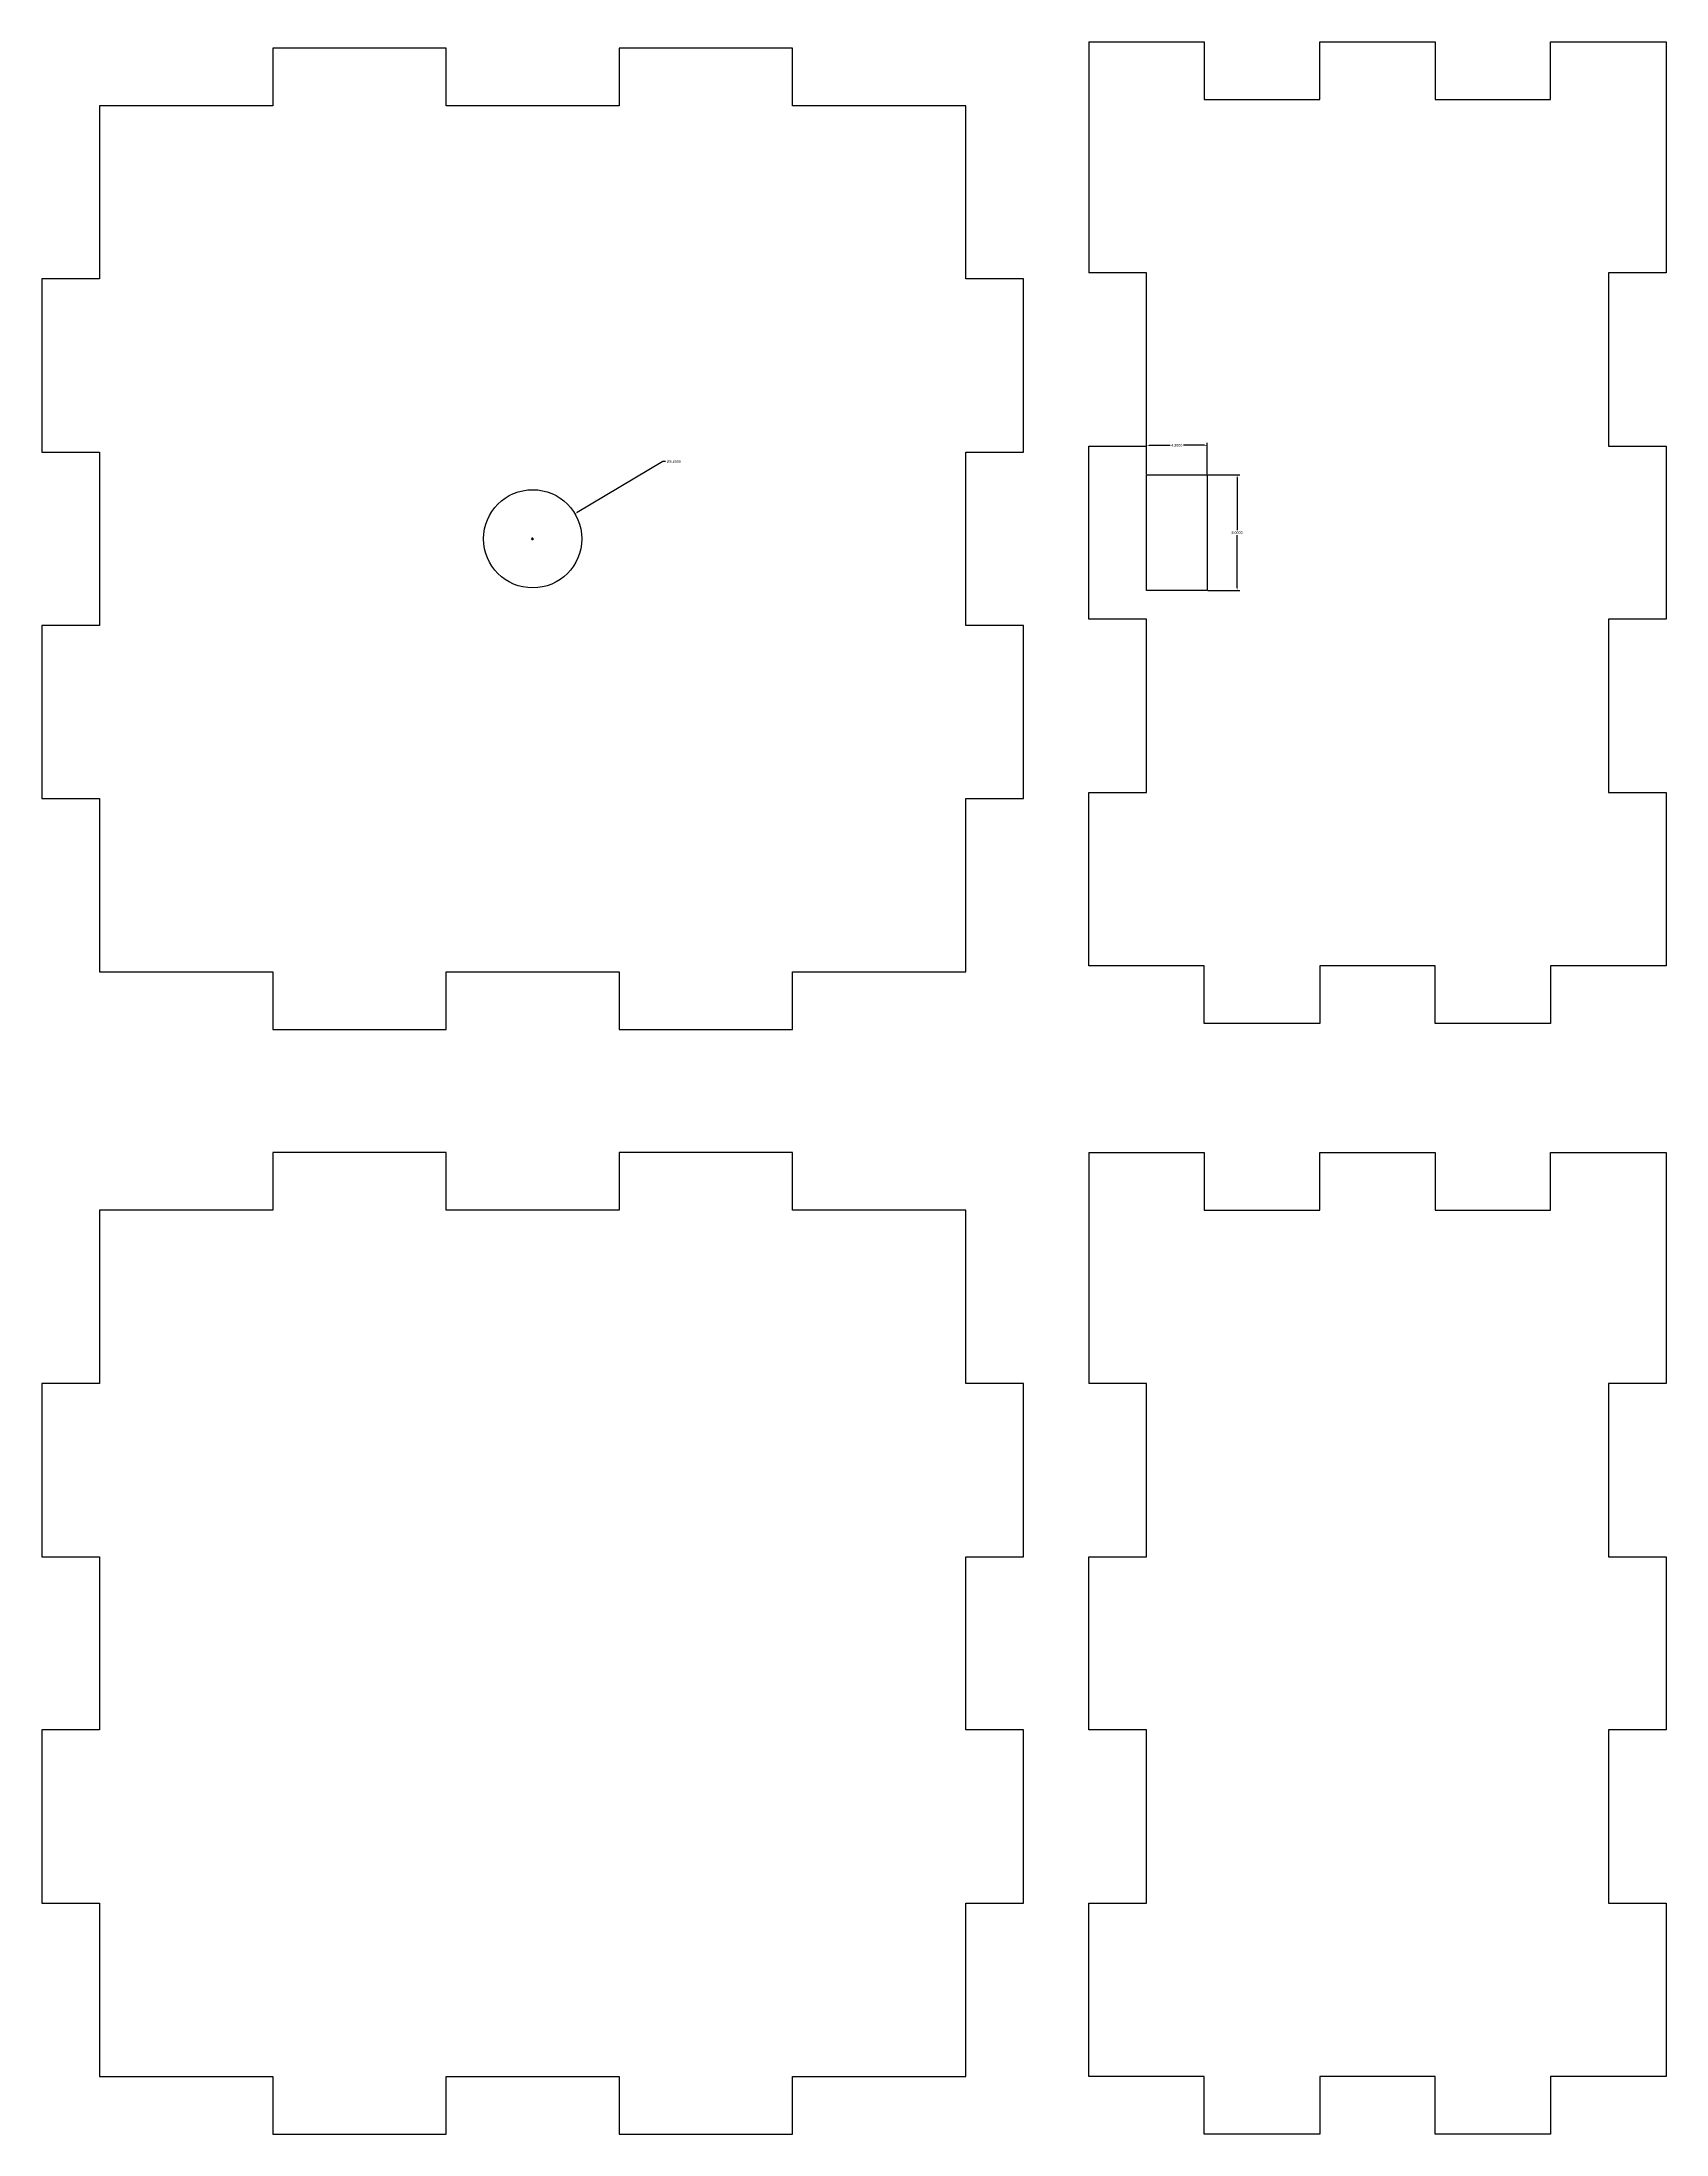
# Model space of a CAD drawing. Header units: millimetres. Extents: x 78 to 190, y 13 to 158.
import ezdxf

# ---------------------------------------------------------------- set-up
doc = ezdxf.new("R2010")
doc.units = ezdxf.units.MM
doc.header["$MEASUREMENT"] = 0
doc.styles.get("Standard").update_dxf_attribs({"font": 'arial.ttf'})
doc.dimstyles.get("Standard").update_dxf_attribs({"dimtxt": 0.18, "dimasz": 0.18, "dimexe": 0.18, "dimexo": 0.0625, "dimgap": 0.09, "dimtad": 0, "dimtih": 1, "dimtoh": 1, "dimdec": 4, "dimzin": 0, "dimdsep": 46, "dimtxsty": 'Standard', "dimcen": 0.09, "dimadec": 0, "dimazin": 0, "dimtfac": 1, "dimtdec": 4, "dimtofl": 0, "dimtmove": 0, "dimatfit": 3, "dimfxl": 1, "dimtolj": 1, "dimtzin": 0, "dimarcsym": 0})

# ---------------------------------------------------------------- blocks, each defined once
blk = doc.blocks.new('*D5')
at = {"color": 0, "lineweight": -2, "transparency": 16777216}
for p, q in [((154.3, 128.21), (154.3, 130.38)), ((154.48, 130.2), (155.93, 130.2)), ((158.32, 130.2), (156.86, 130.2)), ((158.5, 128.21), (158.5, 130.38))]:
    blk.add_line(p, q, dxfattribs=at)
at = {"color": 0, "transparency": 16777216}
for points in [[(154.48, 130.23), (154.48, 130.17), (154.3, 130.2)], [(158.32, 130.23), (158.32, 130.17), (158.5, 130.2)]]:
    blk.add_solid(points, dxfattribs=at)
at = {"layer": 'Defpoints', "color": 0, "transparency": 16777216}
for p in [(158.5, 130.2), (154.3, 128.15), (158.5, 128.15)]:
    blk.add_point(p, dxfattribs=at)
at = {"color": 0, "transparency": 16777216, "insert": (156.4, 130.2), "char_height": 0.18, "attachment_point": 5}
blk.add_mtext('\\A1;4.2000', dxfattribs=at)
blk = doc.blocks.new('*D6')
at = {"color": 0, "lineweight": -2, "transparency": 16777216}
for p, q in [((158.56, 128.15), (160.76, 128.15)), ((160.58, 127.97), (160.58, 124.33)), ((160.58, 120.33), (160.58, 123.97)), ((158.56, 120.15), (160.76, 120.15))]:
    blk.add_line(p, q, dxfattribs=at)
at = {"color": 0, "transparency": 16777216}
for points in [[(160.55, 127.97), (160.61, 127.97), (160.58, 128.15)], [(160.55, 120.33), (160.61, 120.33), (160.58, 120.15)]]:
    blk.add_solid(points, dxfattribs=at)
at = {"layer": 'Defpoints', "color": 0, "transparency": 16777216}
for p in [(158.5, 128.15), (158.5, 120.15), (160.58, 120.15)]:
    blk.add_point(p, dxfattribs=at)
at = {"color": 0, "transparency": 16777216, "insert": (160.58, 124.15), "char_height": 0.18, "attachment_point": 5}
blk.add_mtext('\\A1;8.0000', dxfattribs=at)
blk = doc.blocks.new('*D7')
at = {"color": 0, "lineweight": -2, "transparency": 16777216}
for p, q in [((120.81, 129.07), (114.86, 125.55)), ((120.99, 129.07), (120.81, 129.07)), ((111.69, 123.72), (111.87, 123.72)), ((111.78, 123.63), (111.78, 123.81))]:
    blk.add_line(p, q, dxfattribs=at)
at = {"color": 0, "transparency": 16777216}
blk.add_solid([(114.85, 125.57), (114.88, 125.52), (114.71, 125.46)], dxfattribs=at)
at = {"layer": 'Defpoints', "color": 0, "transparency": 16777216}
for p in [(114.71, 125.46), (108.86, 121.99)]:
    blk.add_point(p, dxfattribs=at)
at = {"color": 0, "transparency": 16777216, "insert": (121.56, 129.07), "char_height": 0.18, "attachment_point": 5}
blk.add_mtext('\\A1;∅6.8000', dxfattribs=at)

msp = doc.modelspace()

# ---------------------------------------------------------------- linework, layer by layer
for p, q in [((150.29747, 158.14975), (150.29747, 142.14975)), ((190.29747, 158.14975), (190.29747, 142.14975)), ((150.29747, 81.20565), (150.29747, 65.20565)), ((190.29747, 81.20565), (190.29747, 65.20565))]:
    msp.add_line(p, q)
for points in [[(150.29747, 158.14975), (158.29747, 158.14975), (158.29747, 154.14975), (166.29747, 154.14975), (166.29747, 158.14975), (174.29747, 158.14975), (174.29747, 154.14975), (182.29747, 154.14975), (182.29747, 158.14975), (190.29747, 158.14975)], [(190.29747, 142.14975), (186.29747, 142.14975), (186.29747, 130.14975), (190.29747, 130.14975), (190.29747, 118.14975), (186.29747, 118.14975), (186.29747, 106.14975), (190.29747, 106.14975), (190.29747, 94.14975), (182.29747, 94.14975), (182.29747, 90.14975), (174.29747, 90.14975), (174.29747, 94.14975), (166.29747, 94.14975), (166.29747, 90.14975), (158.29747, 90.14975), (158.29747, 94.14975), (150.29747, 94.14975), (150.29747, 106.14975), (154.29747, 106.14975), (154.29747, 118.14975), (150.29747, 118.14975), (150.29747, 130.14975), (154.29747, 130.14975), (154.29747, 142.14975), (150.29747, 142.14975)], [(150.29747, 81.20565), (158.29747, 81.20565), (158.29747, 77.20565), (166.29747, 77.20565), (166.29747, 81.20565), (174.29747, 81.20565), (174.29747, 77.20565), (182.29747, 77.20565), (182.29747, 81.20565), (190.29747, 81.20565)], [(190.29747, 65.20565), (186.29747, 65.20565), (186.29747, 53.20565), (190.29747, 53.20565), (190.29747, 41.20565), (186.29747, 41.20565), (186.29747, 29.20565), (190.29747, 29.20565), (190.29747, 17.20565), (182.29747, 17.20565), (182.29747, 13.20565), (174.29747, 13.20565), (174.29747, 17.20565), (166.29747, 17.20565), (166.29747, 13.20565), (158.29747, 13.20565), (158.29747, 17.20565), (150.29747, 17.20565), (150.29747, 29.20565), (154.29747, 29.20565), (154.29747, 41.20565), (150.29747, 41.20565), (150.29747, 53.20565), (154.29747, 53.20565), (154.29747, 65.20565), (150.29747, 65.20565)]]:
    msp.add_lwpolyline(points)
for points in [[(141.78468, 93.72224), (141.78468, 105.72224), (145.78468, 105.72224), (145.78468, 117.72224), (141.78468, 117.72224), (141.78468, 129.72224), (145.78468, 129.72224), (145.78468, 141.72224), (141.78468, 141.72224), (141.78468, 153.72224), (129.78468, 153.72224), (129.78468, 157.72224), (117.78468, 157.72224), (117.78468, 153.72224), (105.78468, 153.72224), (105.78468, 157.72224), (93.78468, 157.72224), (93.78468, 153.72224), (81.78468, 153.72224), (81.78468, 141.72224), (77.78468, 141.72224), (77.78468, 129.72224), (81.78468, 129.72224), (81.78468, 117.72224), (77.78468, 117.72224), (77.78468, 105.72224), (81.78468, 105.72224), (81.78468, 93.72224), (93.78468, 93.72224), (93.78468, 89.72224), (105.78468, 89.72224), (105.78468, 93.72224), (117.78468, 93.72224), (117.78468, 89.72224), (129.78468, 89.72224), (129.78468, 93.72224)], [(154.29747, 128.14975), (158.49747, 128.14975), (158.49747, 120.14975), (154.29747, 120.14975)], [(141.78468, 17.20565), (141.78468, 29.20565), (145.78468, 29.20565), (145.78468, 41.20565), (141.78468, 41.20565), (141.78468, 53.20565), (145.78468, 53.20565), (145.78468, 65.20565), (141.78468, 65.20565), (141.78468, 77.20565), (129.78468, 77.20565), (129.78468, 81.20565), (117.78468, 81.20565), (117.78468, 77.20565), (105.78468, 77.20565), (105.78468, 81.20565), (93.78468, 81.20565), (93.78468, 77.20565), (81.78468, 77.20565), (81.78468, 65.20565), (77.78468, 65.20565), (77.78468, 53.20565), (81.78468, 53.20565), (81.78468, 41.20565), (77.78468, 41.20565), (77.78468, 29.20565), (81.78468, 29.20565), (81.78468, 17.20565), (93.78468, 17.20565), (93.78468, 13.20565), (105.78468, 13.20565), (105.78468, 17.20565), (117.78468, 17.20565), (117.78468, 13.20565), (129.78468, 13.20565), (129.78468, 17.20565)]]:
    msp.add_lwpolyline(points, close=True)
msp.add_circle((111.78468, 123.72224), 3.4)

# ---------------------------------------------------------------- dimensions: what is measured, and where the dimension line sits
dim = msp.add_diameter_dim_2p(p1=(108.85953, 121.98918), p2=(114.70983, 125.4553), dimstyle='Standard')
dim.commit()
dim.dimension.update_dxf_attribs({"geometry": '*D7', "text_midpoint": (121.55531, 129.07188), "dimtype": 163})
dim = msp.add_linear_dim(base=(158.49747, 130.20351), p1=(154.29747, 128.14975), p2=(158.49747, 128.14975), dimstyle='Standard')
dim.commit()
dim.dimension.update_dxf_attribs({"geometry": '*D5', "text_midpoint": (156.39747, 130.20351)})
dim = msp.add_linear_dim(base=(160.57592, 120.14975), p1=(158.49747, 128.14975), p2=(158.49747, 120.14975), angle=90, dimstyle='Standard')
dim.commit()
dim.dimension.update_dxf_attribs({"geometry": '*D6', "text_midpoint": (160.57592, 124.14975)})

doc.saveas('drawing.dxf')
